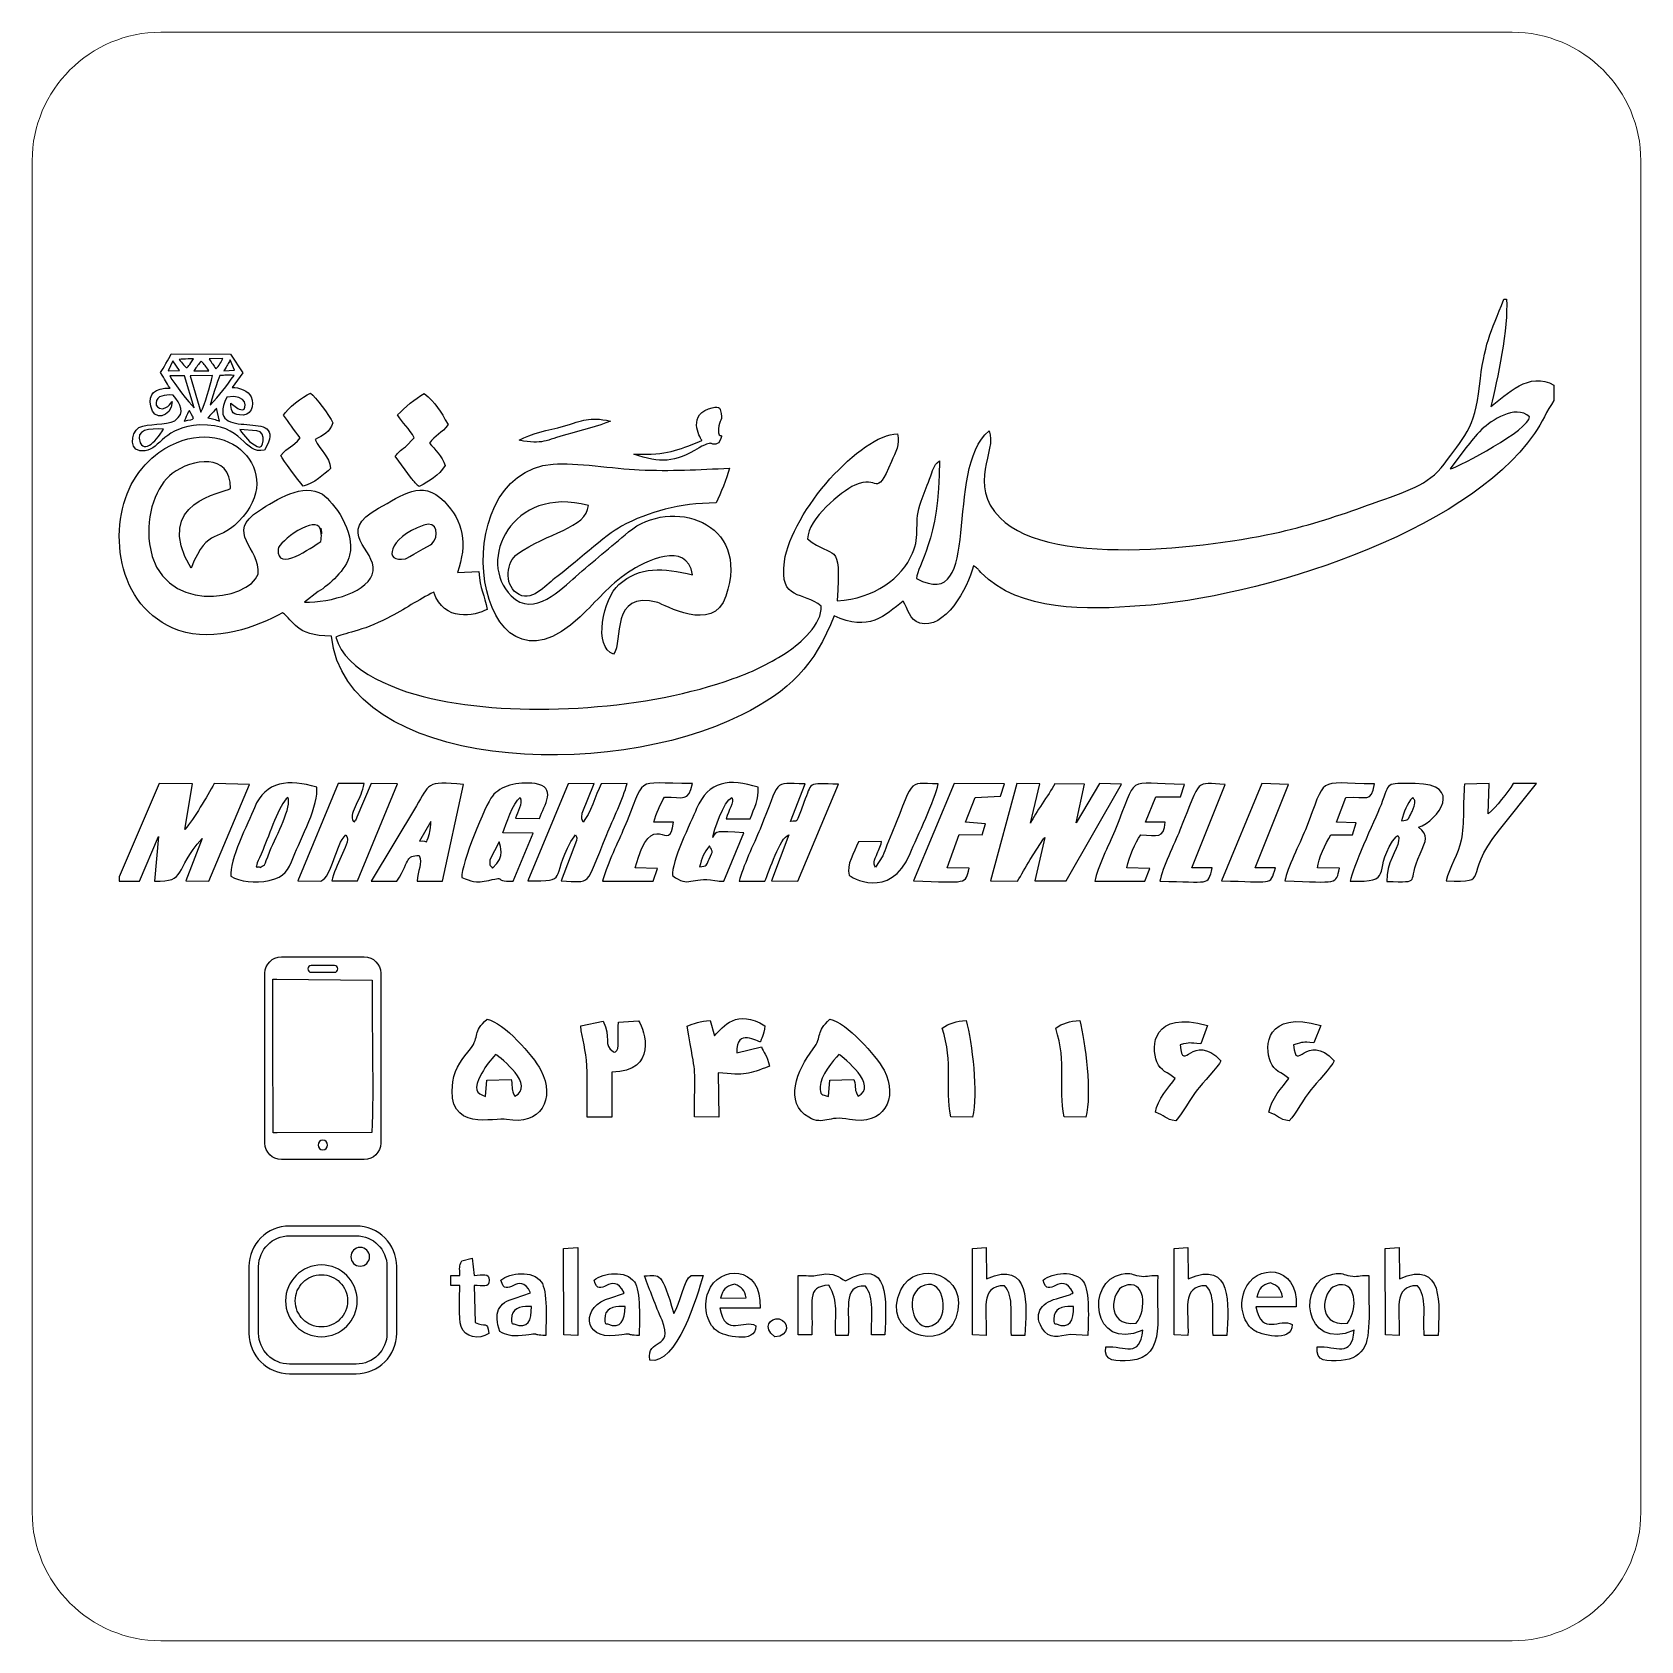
# Model space of a CAD drawing. Header units: millimetres. Extents: x -25 to 25, y -25 to 25.
import ezdxf

# ---------------------------------------------------------------- set-up
doc = ezdxf.new("R2010")
doc.units = ezdxf.units.MM
doc.header["$MEASUREMENT"] = 0
doc.layers.add('Layer 1', color=7, linetype='Continuous')

msp = doc.modelspace()

# ---------------------------------------------------------------- linework, layer by layer
at = {"layer": 'Layer 1', "color": 250, "lineweight": 18}
msp.add_open_spline([(-21, 25), (-21, 25), (21, 25), (21, 25), (23.2, 25), (25, 23.2), (25, 21.0001), (25, 21.0001), (25, -21.0001), (25, -21.0001), (25, -23.2), (23.2, -25), (21, -25), (21, -25), (-21, -25), (-21, -25), (-23.2, -25), (-25, -23.2), (-25, -21.0001), (-25, -21.0001), (-25, 21.0001), (-25, 21.0001), (-25, 23.2), (-23.2, 25), (-21, 25)], degree=3, knots=[0, 0, 0, 0, 0.125, 0.125, 0.125, 0.25, 0.25, 0.25, 0.375, 0.375, 0.375, 0.5, 0.5, 0.5, 0.625, 0.625, 0.625, 0.75, 0.75, 0.75, 0.875, 0.875, 0.875, 1, 1, 1, 1], dxfattribs=at)
at = {"layer": 'Layer 1', "color": 240}
for points, knots in [([(-20.4417, 6.4056), (-19.3166, 6.0261), (-18.0145, 6.5099), (-17.2181, 6.9558), (-16.8515, 6.6997), (-16.8388, 6.2443), (-15.7011, 6.2253), (-15.246, 2.0321), (-7.0541, 1.7096), (-2.9455, 3.7777), (-1.4665, 4.5177), (-0.67, 5.3146), (-0.0759, 6.8609), (0.9987, 6.3487), (1.5044, 6.8609), (2.0732, 7.3163), (2.2249, 7.0697), (2.2629, 6.7376), (2.5915, 6.6333), (3.3501, 6.4056), (4.0833, 7.7053), (4.2603, 8.4168), (4.4499, 8.284), (4.3361, 8.3599), (4.4878, 8.2081), (5.7014, 6.9653), (7.7999, 7.0507), (9.4307, 7.1645), (13.0842, 7.4207), (19.5315, 9.3845), (21.6932, 12.5246), (21.9334, 12.8661), (22.0725, 13.2361), (22.3, 13.5492), (22.3, 13.5492), (22.3, 14.0235), (22.3, 14.0235), (21.5415, 14.4884), (20.8209, 13.7294), (20.3406, 13.3689), (20.5302, 14.1563), (20.8968, 15.845), (20.8209, 16.6988), (20.8209, 16.6988), (20.7451, 16.6988), (20.7451, 16.6988), (20.3279, 15.6458), (20.1256, 15.3137), (19.9866, 13.9951), (19.8602, 12.7049), (19.4556, 12.3444), (18.8868, 11.5759), (18.3811, 10.9024), (17.7237, 10.7411), (16.6618, 10.3521), (15.8148, 10.039), (14.892, 9.7355), (13.9691, 9.5078), (12.0855, 9.0524), (6.6875, 8.265), (5.082, 9.9062), (4.0453, 10.9498), (5.0061, 11.9839), (4.7406, 12.61), (3.3121, 11.4052), (4.5889, 6.8894), (2.4904, 8.0183), (2.5031, 8.4453), (3.211, 9.1663), (3.1983, 11.6803), (2.9961, 11.5), (3.0087, 11.4146), (2.8949, 11.1016), (2.7938, 10.8549), (2.718, 10.6557), (2.6295, 10.4185), (2.3893, 9.7829), (2.6168, 9.356), (2.364, 8.8058), (2.0227, 8.0278), (1.1757, 7.3922), (0.0253, 7.3258), (0.1517, 9.2991), (-0.0885, 8.5686), (-0.8976, 9.2516), (-0.8849, 9.8873), (0.139, 10.7126), (0.5689, 10.9213), (1.3274, 11.2818), (1.1883, 10.428), (1.7066, 11.6518), (1.833, 11.9554), (1.9847, 12.1831), (1.8963, 12.5151), (0.7585, 12.4961), (-1.3906, 10.1149), (-1.6182, 8.5496), (-1.7951, 7.2784), (-1.0114, 7.6484), (-0.4804, 7.155), (-0.4172, 6.6238), (-1.1631, 5.9787), (-1.4917, 5.7605), (-2.0606, 5.3905), (-2.5031, 5.1628), (-3.211, 4.9067), (-5.8279, 3.958), (-9.5951, 3.6923), (-12.351, 4.2331), (-13.6531, 4.4987), (-15.2712, 5.1249), (-15.562, 6.1969), (-15.3471, 6.3107), (-14.7403, 6.3771), (-13.9565, 6.7851), (-13.4255, 7.0602), (-12.9957, 7.3638), (-12.5153, 7.5914), (-12.2119, 6.6522), (-11.2385, 6.8515), (-10.8593, 7.0602), (-10.9351, 7.5061), (-11.0868, 7.6768), (-11.1121, 8.2365), (-11.1121, 8.2365), (-11.7821, 8.2081), (-11.7821, 8.2081), (-11.4661, 9.0904), (-11.5925, 9.8114), (-12.1993, 10.4185), (-12.8946, 11.13), (-13.5014, 10.5988), (-14.2346, 10.2003), (-15.6126, 9.4604), (-14.3105, 8.9101), (-14.399, 8.2555), (-14.4875, 7.6104), (-15.7263, 7.2689), (-16.5354, 7.2784), (-16.5354, 7.2784), (-16.1056, 7.6104), (-16.1056, 7.6104), (-15.7643, 7.8286), (-15.246, 8.284), (-15.1322, 8.7488), (-14.9552, 9.4793), (-15.6252, 10.3995), (-15.9792, 10.6367), (-16.5607, 11.0162), (-17.433, 10.4565), (-17.9386, 10.1339), (-19.0385, 9.4224), (-17.9007, 8.986), (-17.9766, 8.1512), (-18.2421, 7.3448), (-21.0485, 6.8325), (-21.3519, 9.0998), (-21.4783, 10.0106), (-21.137, 10.9118), (-20.644, 11.2818), (-20.0372, 11.7372), (-18.8362, 11.9554), (-18.8362, 10.817), (-19.0385, 10.6842), (-21.2761, 10.409), (-20.0625, 8.3409), (-19.5062, 9.726), (-19.2281, 9.0145), (-18.4443, 9.9442), (-17.1296, 11.4905), (-19.1143, 13.3025), (-21.0612, 11.9364), (-21.3519, 11.7372), (-21.6553, 11.3862), (-21.8449, 11.0731), (-22.6667, 9.688), (-22.4391, 7.1076), (-20.4417, 6.4056)], [0, 0, 0, 0, 0.0169492, 0.0169492, 0.0169492, 0.0338983, 0.0338983, 0.0338983, 0.0508475, 0.0508475, 0.0508475, 0.0677966, 0.0677966, 0.0677966, 0.0847458, 0.0847458, 0.0847458, 0.1016949, 0.1016949, 0.1016949, 0.1186441, 0.1186441, 0.1186441, 0.1355932, 0.1355932, 0.1355932, 0.1525424, 0.1525424, 0.1525424, 0.1694915, 0.1694915, 0.1694915, 0.1864407, 0.1864407, 0.1864407, 0.2033898, 0.2033898, 0.2033898, 0.220339, 0.220339, 0.220339, 0.2372881, 0.2372881, 0.2372881, 0.2542373, 0.2542373, 0.2542373, 0.2711864, 0.2711864, 0.2711864, 0.2881356, 0.2881356, 0.2881356, 0.3050847, 0.3050847, 0.3050847, 0.3220339, 0.3220339, 0.3220339, 0.3389831, 0.3389831, 0.3389831, 0.3559322, 0.3559322, 0.3559322, 0.3728814, 0.3728814, 0.3728814, 0.3898305, 0.3898305, 0.3898305, 0.4067797, 0.4067797, 0.4067797, 0.4237288, 0.4237288, 0.4237288, 0.440678, 0.440678, 0.440678, 0.4576271, 0.4576271, 0.4576271, 0.4745763, 0.4745763, 0.4745763, 0.4915254, 0.4915254, 0.4915254, 0.5084746, 0.5084746, 0.5084746, 0.5254237, 0.5254237, 0.5254237, 0.5423729, 0.5423729, 0.5423729, 0.559322, 0.559322, 0.559322, 0.5762712, 0.5762712, 0.5762712, 0.5932203, 0.5932203, 0.5932203, 0.6101695, 0.6101695, 0.6101695, 0.6271186, 0.6271186, 0.6271186, 0.6440678, 0.6440678, 0.6440678, 0.6610169, 0.6610169, 0.6610169, 0.6779661, 0.6779661, 0.6779661, 0.6949153, 0.6949153, 0.6949153, 0.7118644, 0.7118644, 0.7118644, 0.7288136, 0.7288136, 0.7288136, 0.7457627, 0.7457627, 0.7457627, 0.7627119, 0.7627119, 0.7627119, 0.779661, 0.779661, 0.779661, 0.7966102, 0.7966102, 0.7966102, 0.8135593, 0.8135593, 0.8135593, 0.8305085, 0.8305085, 0.8305085, 0.8474576, 0.8474576, 0.8474576, 0.8644068, 0.8644068, 0.8644068, 0.8813559, 0.8813559, 0.8813559, 0.8983051, 0.8983051, 0.8983051, 0.9152542, 0.9152542, 0.9152542, 0.9322034, 0.9322034, 0.9322034, 0.9491525, 0.9491525, 0.9491525, 0.9661017, 0.9661017, 0.9661017, 0.9830508, 0.9830508, 0.9830508, 1, 1, 1, 1]), ([(-21.0106, 14.422), (-20.8589, 14.1943), (-20.8589, 14.1184), (-20.7072, 13.9382), (-21.2002, 13.9476), (-21.3898, 13.7579), (-21.314, 13.3784), (-21.2381, 12.8946), (-20.6819, 13.0084), (-20.644, 13.5207), (-20.6693, 13.5112), (-20.6946, 13.5018), (-20.6946, 13.4733), (-20.7198, 13.3879), (-20.8336, 13.3215), (-20.9474, 13.293), (-21.2508, 13.293), (-21.1749, 13.6535), (-20.9727, 13.6915), (-20.8842, 13.72), (-20.7704, 13.7294), (-20.6187, 13.72), (-20.3911, 13.4259), (-20.2142, 13.1792), (-20.5681, 12.9231), (-20.8463, 12.7618), (-21.4025, 12.8566), (-21.6806, 12.7143), (-21.9461, 12.5531), (-22.0093, 11.8985), (-21.491, 11.9839), (-21.0232, 12.0598), (-20.8842, 12.7428), (-19.797, 12.7902), (-18.3938, 12.8472), (-18.4443, 11.8416), (-17.7743, 12.0123), (-16.9273, 13.4638), (-19.6959, 12.1262), (-18.95, 13.6535), (-18.28, 13.7769), (-18.3305, 13.2646), (-18.457, 13.2646), (-18.6213, 13.2646), (-18.6845, 13.3784), (-18.8236, 13.4638), (-18.8236, 13.2836), (-18.7983, 13.1033), (-18.5581, 13.1033), (-18.1915, 13.0274), (-18.0777, 13.4164), (-18.1915, 13.663), (-18.28, 13.8433), (-18.5707, 13.9666), (-18.7856, 13.9571), (-18.7856, 13.9571), (-18.457, 14.4125), (-18.457, 14.4125), (-18.457, 14.4125), (-18.8362, 14.9912), (-18.8362, 14.9912), (-18.8362, 14.9912), (-20.6819, 15.0007), (-20.6819, 15.0007), (-20.7578, 14.8299), (-20.9221, 14.5643), (-21.0106, 14.422)], [0, 0, 0, 0, 0.0454545, 0.0454545, 0.0454545, 0.0909091, 0.0909091, 0.0909091, 0.1363636, 0.1363636, 0.1363636, 0.1818182, 0.1818182, 0.1818182, 0.2272727, 0.2272727, 0.2272727, 0.2727273, 0.2727273, 0.2727273, 0.3181818, 0.3181818, 0.3181818, 0.3636364, 0.3636364, 0.3636364, 0.4090909, 0.4090909, 0.4090909, 0.4545455, 0.4545455, 0.4545455, 0.5, 0.5, 0.5, 0.5454545, 0.5454545, 0.5454545, 0.5909091, 0.5909091, 0.5909091, 0.6363636, 0.6363636, 0.6363636, 0.6818182, 0.6818182, 0.6818182, 0.7272727, 0.7272727, 0.7272727, 0.7727273, 0.7727273, 0.7727273, 0.8181818, 0.8181818, 0.8181818, 0.8636364, 0.8636364, 0.8636364, 0.9090909, 0.9090909, 0.9090909, 0.9545455, 0.9545455, 0.9545455, 1, 1, 1, 1]), ([(-20.6313, 14.7825), (-20.6313, 14.7825), (-20.4164, 14.4884), (-20.4164, 14.4884), (-20.4164, 14.4884), (-20.7704, 14.4789), (-20.7704, 14.4789), (-20.7704, 14.4789), (-20.6313, 14.7825), (-20.6313, 14.7825)], [0, 0, 0, 0, 0.3333333, 0.3333333, 0.3333333, 0.6666667, 0.6666667, 0.6666667, 1, 1, 1, 1]), ([(-20.4291, 14.8299), (-20.4291, 14.8299), (-20.0498, 14.8489), (-19.9866, 14.8489), (-20.113, 14.6497), (-20.1636, 14.5738), (-20.2015, 14.5738), (-20.2268, 14.5738), (-20.3406, 14.7256), (-20.4291, 14.8299)], [0, 0, 0, 0, 0.3333333, 0.3333333, 0.3333333, 0.6666667, 0.6666667, 0.6666667, 1, 1, 1, 1]), ([(-19.7464, 14.773), (-19.6326, 14.6686), (-19.62, 14.6212), (-19.5062, 14.4789), (-19.5062, 14.4789), (-19.974, 14.4694), (-19.974, 14.4694), (-19.8855, 14.6117), (-19.8349, 14.6781), (-19.7464, 14.773)], [0, 0, 0, 0, 0.3333333, 0.3333333, 0.3333333, 0.6666667, 0.6666667, 0.6666667, 1, 1, 1, 1]), ([(-19.2913, 14.5358), (-19.3672, 14.6592), (-19.4051, 14.6971), (-19.4936, 14.8489), (-19.4936, 14.8489), (-19.0764, 14.8584), (-19.0764, 14.8584), (-19.127, 14.735), (-19.1902, 14.6402), (-19.2913, 14.5358)], [0, 0, 0, 0, 0.3333333, 0.3333333, 0.3333333, 0.6666667, 0.6666667, 0.6666667, 1, 1, 1, 1]), ([(-18.8489, 14.8109), (-18.8489, 14.8109), (-18.7098, 14.4979), (-18.7098, 14.4979), (-18.7098, 14.4979), (-19.0385, 14.4789), (-19.0385, 14.4789), (-18.9247, 14.6497), (-18.9121, 14.6876), (-18.8489, 14.8109)], [0, 0, 0, 0, 0.3333333, 0.3333333, 0.3333333, 0.6666667, 0.6666667, 0.6666667, 1, 1, 1, 1]), ([(-19.9613, 13.3215), (-20.1383, 13.4923), (-20.5808, 14.0615), (-20.7198, 14.3176), (-20.7198, 14.3176), (-20.2647, 14.3176), (-20.2647, 14.3176), (-20.2647, 14.3176), (-19.9613, 13.3215), (-19.9613, 13.3215)], [0, 0, 0, 0, 0.3333333, 0.3333333, 0.3333333, 0.6666667, 0.6666667, 0.6666667, 1, 1, 1, 1]), ([(-19.3925, 14.3271), (-19.4936, 13.9761), (-19.6074, 13.4448), (-19.7591, 13.1887), (-19.7591, 13.1887), (-20.0877, 14.3176), (-20.0877, 14.3176), (-20.0877, 14.3176), (-19.3925, 14.3271), (-19.3925, 14.3271)], [0, 0, 0, 0, 0.3333333, 0.3333333, 0.3333333, 0.6666667, 0.6666667, 0.6666667, 1, 1, 1, 1]), ([(-19.4683, 13.4069), (-19.4304, 13.5587), (-19.2407, 14.1753), (-19.1649, 14.3271), (-18.9879, 14.3271), (-18.9753, 14.3556), (-18.7224, 14.3271), (-18.9626, 14.014), (-19.1649, 13.7105), (-19.4683, 13.4069)], [0, 0, 0, 0, 0.3333333, 0.3333333, 0.3333333, 0.6666667, 0.6666667, 0.6666667, 1, 1, 1, 1]), ([(-17.1928, 13.0938), (-17.0284, 12.8756), (-16.8515, 12.629), (-16.6745, 12.3918), (-16.902, 12.0882), (-17.0411, 12.1262), (-17.2686, 11.8416), (-17.2054, 11.6993), (-16.7377, 11.0731), (-16.5733, 10.8929), (-16.2699, 10.9498), (-15.9033, 11.2818), (-15.7263, 11.4336), (-15.7643, 11.8416), (-16.0297, 11.9554), (-16.2067, 12.3444), (-15.9539, 12.4582), (-15.7516, 12.572), (-15.6505, 12.8566), (-15.7643, 13.1033), (-16.1941, 13.663), (-16.3458, 13.7769), (-16.5986, 13.682), (-17.0664, 13.293), (-17.1928, 13.0938)], [0, 0, 0, 0, 0.125, 0.125, 0.125, 0.25, 0.25, 0.25, 0.375, 0.375, 0.375, 0.5, 0.5, 0.5, 0.625, 0.625, 0.625, 0.75, 0.75, 0.75, 0.875, 0.875, 0.875, 1, 1, 1, 1]), ([(-13.6405, 13.1033), (-13.5014, 12.8566), (-13.2738, 12.6764), (-13.1221, 12.3918), (-13.1221, 12.3918), (-13.4003, 12.1167), (-13.4003, 12.1167), (-13.5772, 11.9744), (-13.6152, 11.9554), (-13.7163, 11.8226), (-13.7163, 11.8226), (-13.2106, 11.13), (-13.2106, 11.13), (-13.198, 11.1111), (-13.1095, 11.0067), (-13.0969, 10.9972), (-13.0084, 10.9024), (-13.0716, 10.9498), (-12.9704, 10.8834), (-12.6418, 11.0447), (-12.3763, 11.2154), (-12.1614, 11.5285), (-12.2751, 11.8226), (-12.4774, 12.0408), (-12.6544, 12.221), (-12.4774, 12.4867), (-12.2625, 12.5151), (-12.0729, 12.8092), (-12.3131, 13.2171), (-12.4521, 13.4828), (-12.8187, 13.7674), (-13.0969, 13.6061), (-13.4129, 13.3405), (-13.6405, 13.1033)], [0, 0, 0, 0, 0.0909091, 0.0909091, 0.0909091, 0.1818182, 0.1818182, 0.1818182, 0.2727273, 0.2727273, 0.2727273, 0.3636364, 0.3636364, 0.3636364, 0.4545455, 0.4545455, 0.4545455, 0.5454545, 0.5454545, 0.5454545, 0.6363636, 0.6363636, 0.6363636, 0.7272727, 0.7272727, 0.7272727, 0.8181818, 0.8181818, 0.8181818, 0.9090909, 0.9090909, 0.9090909, 1, 1, 1, 1]), ([(-20.113, 13.2456), (-19.936, 12.9136), (-19.9108, 12.999), (-20.2774, 12.9136), (-20.2142, 13.0274), (-20.2142, 13.0654), (-20.113, 13.2456)], [0, 0, 0, 0, 0.5, 0.5, 0.5, 1, 1, 1, 1]), ([(-19.5442, 13.0179), (-19.4683, 13.0938), (-19.3419, 13.2171), (-19.266, 13.312), (-19.266, 13.312), (-19.1775, 12.9136), (-19.1775, 12.9136), (-19.3292, 12.961), (-19.3672, 12.98), (-19.5442, 13.0179)], [0, 0, 0, 0, 0.3333333, 0.3333333, 0.3333333, 0.6666667, 0.6666667, 0.6666667, 1, 1, 1, 1]), ([(-9.8606, 12.3159), (-9.1274, 12.1736), (-9.0389, 12.3159), (-8.3815, 12.4961), (-7.9896, 12.61), (-7.3575, 12.7618), (-7.0288, 12.9136), (-7.7115, 13.0559), (-7.8632, 12.9325), (-8.4826, 12.7523), (-8.9504, 12.629), (-9.5192, 12.5246), (-9.8606, 12.3159)], [0, 0, 0, 0, 0.25, 0.25, 0.25, 0.5, 0.5, 0.5, 0.75, 0.75, 0.75, 1, 1, 1, 1]), ([(-4.1844, 12.3064), (-5.0188, 11.9839), (-5.1958, 11.87), (-6.2956, 11.8795), (-5.4739, 11.6044), (-5.0441, 11.6139), (-4.2729, 12.0787), (-3.742, 12.3823), (-3.9695, 12.0787), (-3.6535, 12.24), (-3.4512, 12.6859), (-3.6914, 12.24), (-3.6661, 12.6669), (-3.6535, 12.98), (-3.5018, 12.8851), (-3.6156, 13.2741), (-3.6156, 13.2741), (-3.6408, 13.4164), (-3.9822, 13.293), (-4.6648, 13.0369), (-4.1844, 12.3159), (-4.1844, 12.3064)], [0, 0, 0, 0, 0.1428571, 0.1428571, 0.1428571, 0.2857143, 0.2857143, 0.2857143, 0.4285714, 0.4285714, 0.4285714, 0.5714286, 0.5714286, 0.5714286, 0.7142857, 0.7142857, 0.7142857, 0.8571429, 0.8571429, 0.8571429, 1, 1, 1, 1]), ([(19.5568, 12.0787), (19.7338, 12.2874), (19.8475, 12.4487), (20.0624, 12.6574), (20.3532, 12.9231), (21.0864, 13.4448), (21.5415, 13.0464), (21.5289, 12.6384), (19.3924, 11.519), (19.0764, 11.4241), (19.0764, 11.4241), (19.5568, 12.0787), (19.5568, 12.0787)], [0, 0, 0, 0, 0.25, 0.25, 0.25, 0.5, 0.5, 0.5, 0.75, 0.75, 0.75, 1, 1, 1, 1]), ([(-21.6427, 12.24), (-21.807, 12.6479), (-21.3519, 12.6954), (-20.9221, 12.6574), (-20.998, 12.5151), (-21.4657, 11.8416), (-21.6427, 12.24)], [0, 0, 0, 0, 0.5, 0.5, 0.5, 1, 1, 1, 1]), ([(-18.5455, 12.6479), (-18.5455, 12.6479), (-18.0145, 12.61), (-18.0145, 12.61), (-17.7111, 12.5815), (-17.7996, 11.9744), (-18.0019, 12.1262), (-18.2547, 12.2305), (-18.3938, 12.4392), (-18.5455, 12.6479)], [0, 0, 0, 0, 0.3333333, 0.3333333, 0.3333333, 0.6666667, 0.6666667, 0.6666667, 1, 1, 1, 1]), ([(-4.4752, 8.1322), (-5.398, 8.3599), (-6.106, 8.4073), (-6.7633, 7.8286), (-7.2564, 7.4017), (-7.5724, 5.8648), (-6.9277, 5.6656), (-6.6116, 6.0641), (-7.0667, 7.6673), (-5.5497, 7.2689), (-5.3854, 7.2215), (-3.8305, 6.2917), (-3.4386, 7.4681), (-2.6421, 9.8209), (-5.1578, 10.5513), (-6.4599, 9.4698), (-7.0415, 8.986), (-7.5471, 8.5591), (-8.116, 8.0753), (-8.5332, 7.7148), (-9.4055, 6.7756), (-10.1134, 7.4776), (-11.2006, 8.5496), (-10.1008, 10.9403), (-7.7115, 10.2857), (-7.762, 9.5837), (-9.0136, 9.4319), (-9.9111, 8.7868), (-10.2651, 8.5401), (-10.3283, 7.8571), (-9.9491, 7.5725), (-9.494, 7.2309), (-9.0389, 7.8191), (-8.7607, 8.0183), (-8.2045, 8.4358), (-7.1426, 9.3939), (-6.6875, 9.6406), (-5.8152, 10.1055), (-4.905, 10.3521), (-3.742, 10.3711), (-3.6029, 10.6652), (-3.4133, 11.1016), (-3.3248, 11.4526), (-4.2856, 11.3957), (-5.1578, 11.3577), (-6.1313, 11.3957), (-6.915, 11.4336), (-8.116, 11.6328), (-8.8113, 11.5759), (-12.3257, 11.2723), (-11.2259, 3.7113), (-7.9643, 6.8325), (-7.4207, 7.3448), (-7.1173, 7.7717), (-6.4599, 8.2176), (-5.9796, 8.5496), (-4.6395, 9.2137), (-4.4752, 8.1322)], [0, 0, 0, 0, 0.0526316, 0.0526316, 0.0526316, 0.1052632, 0.1052632, 0.1052632, 0.1578947, 0.1578947, 0.1578947, 0.2105263, 0.2105263, 0.2105263, 0.2631579, 0.2631579, 0.2631579, 0.3157895, 0.3157895, 0.3157895, 0.3684211, 0.3684211, 0.3684211, 0.4210526, 0.4210526, 0.4210526, 0.4736842, 0.4736842, 0.4736842, 0.5263158, 0.5263158, 0.5263158, 0.5789474, 0.5789474, 0.5789474, 0.6315789, 0.6315789, 0.6315789, 0.6842105, 0.6842105, 0.6842105, 0.7368421, 0.7368421, 0.7368421, 0.7894737, 0.7894737, 0.7894737, 0.8421053, 0.8421053, 0.8421053, 0.8947368, 0.8947368, 0.8947368, 0.9473684, 0.9473684, 0.9473684, 1, 1, 1, 1]), ([(-16.0297, 9.1663), (-16.3079, 8.9955), (-17.4077, 8.1891), (-17.3571, 8.9291), (-17.3445, 9.1568), (-16.1562, 10.039), (-16.0424, 9.5457), (-15.9413, 9.0998), (-16.0803, 9.9252), (-16.0171, 9.4129), (-16.0045, 9.2991), (-16.0171, 9.2706), (-16.0297, 9.1663)], [0, 0, 0, 0, 0.25, 0.25, 0.25, 0.5, 0.5, 0.5, 0.75, 0.75, 0.75, 1, 1, 1, 1]), ([(-12.8314, 9.6785), (-12.4016, 9.8398), (-12.3384, 9.318), (-12.5785, 9.0998), (-12.6165, 9.0619), (-13.3623, 8.6445), (-13.4003, 8.635), (-14.0829, 8.4737), (-13.9565, 9.2706), (-12.8314, 9.6785)], [0, 0, 0, 0, 0.3333333, 0.3333333, 0.3333333, 0.6666667, 0.6666667, 0.6666667, 1, 1, 1, 1]), ([(-18.2421, 1.6147), (-18.2421, 1.6147), (-19.5062, -1.3926), (-19.5062, -1.3926), (-19.5062, -1.3926), (-20.2268, -1.3831), (-20.2268, -1.3831), (-20.2268, -1.3831), (-19.7211, -0.0645), (-19.7211, -0.0645), (-20.6061, -1.0511), (-20.1762, -1.4116), (-21.2002, -1.3926), (-21.2002, -1.3926), (-21.0738, 0.0019), (-21.0738, 0.0019), (-21.0738, 0.0019), (-21.668, -1.3926), (-21.668, -1.3926), (-21.668, -1.3926), (-22.3001, -1.3926), (-22.3001, -1.3926), (-22.3001, -1.3926), (-22.3001, -1.2503), (-22.3001, -1.2503), (-22.3001, -1.2503), (-21.0485, 1.6432), (-21.0485, 1.6432), (-21.0485, 1.6432), (-20.0119, 1.6337), (-20.0119, 1.6337), (-20.0119, 1.6337), (-20.2521, 0.2201), (-20.2521, 0.2201), (-19.9613, 0.5712), (-19.5694, 1.2352), (-19.3419, 1.6432), (-19.3419, 1.6432), (-18.2421, 1.6147), (-18.2421, 1.6147)], [0, 0, 0, 0, 0.0769231, 0.0769231, 0.0769231, 0.1538462, 0.1538462, 0.1538462, 0.2307692, 0.2307692, 0.2307692, 0.3076923, 0.3076923, 0.3076923, 0.3846154, 0.3846154, 0.3846154, 0.4615385, 0.4615385, 0.4615385, 0.5384615, 0.5384615, 0.5384615, 0.6153846, 0.6153846, 0.6153846, 0.6923077, 0.6923077, 0.6923077, 0.7692308, 0.7692308, 0.7692308, 0.8461538, 0.8461538, 0.8461538, 0.9230769, 0.9230769, 0.9230769, 1, 1, 1, 1]), ([(-18.0904, 0.8937), (-17.7617, 1.7286), (-17.0032, 1.795), (-16.1562, 1.5293), (-16.0677, 1.0265), (-16.6618, -0.0929), (-16.8767, -0.6337), (-17.0664, -1.0796), (-17.1169, -1.2408), (-17.6352, -1.3642), (-18.0777, -1.4685), (-18.5455, -1.4021), (-18.8236, -1.2313), (-18.8868, -0.757), (-18.2926, 0.4099), (-18.0904, 0.8937)], [0, 0, 0, 0, 0.2, 0.2, 0.2, 0.4, 0.4, 0.4, 0.6, 0.6, 0.6, 0.8, 0.8, 0.8, 1, 1, 1, 1]), ([(-15.4862, 1.6432), (-15.4862, 1.6432), (-14.6771, 1.6432), (-14.6771, 1.6432), (-14.7403, 1.3775), (-14.8035, 1.2542), (-14.9173, 1.0076), (-15.0058, 0.8083), (-15.1069, 0.6281), (-15.0058, 0.4478), (-14.9552, 0.5048), (-14.9552, 0.5048), (-14.9046, 0.5996), (-14.9046, 0.5996), (-14.4622, 1.6432), (-14.4622, 1.6432), (-14.4622, 1.6432), (-13.6405, 1.6337), (-13.6405, 1.6337), (-13.6405, 1.6337), (-14.892, -1.3831), (-14.892, -1.3831), (-14.892, -1.3831), (-15.6884, -1.3831), (-15.6884, -1.3831), (-15.6379, -1.146), (-15.4988, -0.8519), (-15.3977, -0.6242), (-15.2965, -0.368), (-15.1195, -0.1214), (-15.246, 0.0494), (-15.5873, -0.2542), (-15.6505, -1.2124), (-16.0297, -1.3926), (-16.0297, -1.3926), (-16.7377, -1.3736), (-16.7377, -1.3736), (-16.7377, -1.3736), (-15.4862, 1.6432), (-15.4862, 1.6432)], [0, 0, 0, 0, 0.0769231, 0.0769231, 0.0769231, 0.1538462, 0.1538462, 0.1538462, 0.2307692, 0.2307692, 0.2307692, 0.3076923, 0.3076923, 0.3076923, 0.3846154, 0.3846154, 0.3846154, 0.4615385, 0.4615385, 0.4615385, 0.5384615, 0.5384615, 0.5384615, 0.6153846, 0.6153846, 0.6153846, 0.6923077, 0.6923077, 0.6923077, 0.7692308, 0.7692308, 0.7692308, 0.8461538, 0.8461538, 0.8461538, 0.9230769, 0.9230769, 0.9230769, 1, 1, 1, 1]), ([(-13.0589, 0.9506), (-12.6544, 1.6052), (-12.7808, 1.7475), (-11.5925, 1.6147), (-11.5925, 1.6147), (-12.2499, -1.3926), (-12.2499, -1.3926), (-12.2499, -1.3926), (-13.0337, -1.3926), (-13.0337, -1.3926), (-13.021, -1.0511), (-12.8567, -0.8424), (-12.9704, -0.5862), (-13.4129, -0.6242), (-13.2106, -0.6526), (-13.6657, -1.3926), (-13.6657, -1.3926), (-14.4622, -1.3926), (-14.4622, -1.3926), (-14.4622, -1.3926), (-13.0589, 0.9506), (-13.0589, 0.9506)], [0, 0, 0, 0, 0.1428571, 0.1428571, 0.1428571, 0.2857143, 0.2857143, 0.2857143, 0.4285714, 0.4285714, 0.4285714, 0.5714286, 0.5714286, 0.5714286, 0.7142857, 0.7142857, 0.7142857, 0.8571429, 0.8571429, 0.8571429, 1, 1, 1, 1]), ([(-9.4308, 0.1063), (-9.4308, 0.1063), (-10.0502, -1.3926), (-10.0502, -1.3926), (-10.7581, -1.3926), (-10.1766, -1.2219), (-10.8087, -1.3642), (-11.2385, -1.459), (-11.3523, -1.3926), (-11.6431, -1.2693), (-11.681, -0.8803), (-10.9098, 0.9981), (-10.6949, 1.2542), (-10.4547, 1.5673), (-9.9238, 1.7191), (-9.3675, 1.6432), (-8.6722, 1.5388), (-9.0894, 0.9791), (-9.2285, 0.5617), (-9.2285, 0.5617), (-9.9743, 0.5712), (-9.9743, 0.5712), (-9.9111, 0.7799), (-9.7468, 0.9981), (-9.8353, 1.2163), (-10.0628, 1.0455), (-10.2778, 0.3719), (-10.3662, 0.1158), (-10.3662, 0.1158), (-9.4308, 0.1063), (-9.4308, 0.1063)], [0, 0, 0, 0, 0.1, 0.1, 0.1, 0.2, 0.2, 0.2, 0.3, 0.3, 0.3, 0.4, 0.4, 0.4, 0.5, 0.5, 0.5, 0.6, 0.6, 0.6, 0.7, 0.7, 0.7, 0.8, 0.8, 0.8, 0.9, 0.9, 0.9, 1, 1, 1, 1]), ([(-7.1426, 0.0589), (-7.8253, -1.6298), (-7.5977, -1.4021), (-8.5585, -1.3831), (-8.5585, -1.3831), (-8.0781, -0.1214), (-8.0781, -0.1214), (-8.0654, 0.0304), (-8.0781, -0.0265), (-8.116, 0.0494), (-8.1287, 0.0304), (-8.1413, 0.0114), (-8.1539, -0.0075), (-8.1539, -0.0075), (-8.2551, -0.1593), (-8.2551, -0.1593), (-8.9124, -1.3262), (-8.2804, -1.4021), (-9.5951, -1.3736), (-9.5951, -1.3736), (-8.3436, 1.6337), (-8.3436, 1.6337), (-8.3436, 1.6337), (-7.5345, 1.6432), (-7.5345, 1.6432), (-7.5345, 1.6432), (-7.9011, 0.7229), (-7.9011, 0.7229), (-7.9011, 0.704), (-7.9517, 0.5901), (-7.8758, 0.4478), (-7.6609, 0.6945), (-7.4839, 1.2827), (-7.3196, 1.6337), (-7.3196, 1.6337), (-6.5105, 1.6432), (-6.5105, 1.6432), (-6.6243, 1.1783), (-6.953, 0.5142), (-7.1426, 0.0589)], [0, 0, 0, 0, 0.0769231, 0.0769231, 0.0769231, 0.1538462, 0.1538462, 0.1538462, 0.2307692, 0.2307692, 0.2307692, 0.3076923, 0.3076923, 0.3076923, 0.3846154, 0.3846154, 0.3846154, 0.4615385, 0.4615385, 0.4615385, 0.5384615, 0.5384615, 0.5384615, 0.6153846, 0.6153846, 0.6153846, 0.6923077, 0.6923077, 0.6923077, 0.7692308, 0.7692308, 0.7692308, 0.8461538, 0.8461538, 0.8461538, 0.9230769, 0.9230769, 0.9230769, 1, 1, 1, 1]), ([(-6.6369, 0.1822), (-5.8784, 1.9562), (-6.3967, 1.6432), (-4.4752, 1.6432), (-4.6142, 1.0645), (-4.728, 1.2258), (-5.3475, 1.2258), (-5.4739, 1.0076), (-5.6003, 0.7135), (-5.6762, 0.4478), (-5.6762, 0.4478), (-5.0694, 0.4478), (-5.0694, 0.4478), (-5.1705, -0.6526), (-5.7267, 1.036), (-6.2577, -0.9752), (-6.2577, -0.9752), (-5.5624, -0.9942), (-5.5624, -0.9942), (-5.5624, -0.9942), (-5.7014, -1.3926), (-5.7014, -1.3926), (-5.7014, -1.3926), (-7.269, -1.3926), (-7.269, -1.3926), (-7.1805, -0.9752), (-6.8266, -0.2542), (-6.6369, 0.1822)], [0, 0, 0, 0, 0.1111111, 0.1111111, 0.1111111, 0.2222222, 0.2222222, 0.2222222, 0.3333333, 0.3333333, 0.3333333, 0.4444444, 0.4444444, 0.4444444, 0.5555556, 0.5555556, 0.5555556, 0.6666667, 0.6666667, 0.6666667, 0.7777778, 0.7777778, 0.7777778, 0.8888889, 0.8888889, 0.8888889, 1, 1, 1, 1]), ([(-2.8823, 0.1158), (-2.8823, 0.1158), (-3.5018, -1.3926), (-3.5018, -1.3926), (-3.6661, -1.3926), (-3.6408, -1.3926), (-3.7799, -1.3642), (-4.5258, -1.2313), (-4.5763, -1.6203), (-5.0946, -1.2124), (-5.1452, -0.8139), (-4.5258, 0.4478), (-4.3488, 0.8653), (-3.9822, 1.7286), (-3.3248, 1.8234), (-2.4399, 1.5293), (-2.3893, 1.1593), (-2.5663, 0.8842), (-2.6801, 0.5522), (-2.6801, 0.5522), (-3.4259, 0.5522), (-3.4259, 0.5522), (-3.3627, 0.8083), (-3.1731, 1.0645), (-3.2489, 1.2163), (-3.5144, 1.1024), (-3.8178, 0.1632), (-3.8431, -0.0265), (-3.7546, 0.1917), (-3.7293, 0.1632), (-2.8823, 0.1158)], [0, 0, 0, 0, 0.1, 0.1, 0.1, 0.2, 0.2, 0.2, 0.3, 0.3, 0.3, 0.4, 0.4, 0.4, 0.5, 0.5, 0.5, 0.6, 0.6, 0.6, 0.7, 0.7, 0.7, 0.8, 0.8, 0.8, 0.9, 0.9, 0.9, 1, 1, 1, 1]), ([(0.0632, 1.6242), (0.0632, 1.6242), (-1.201, -1.3926), (-1.201, -1.3926), (-1.201, -1.3926), (-2.0227, -1.3831), (-2.0227, -1.3831), (-2.0227, -1.3831), (-1.4791, 0.0494), (-1.4791, 0.0494), (-1.7699, -0.036), (-2.0859, -1.0701), (-2.225, -1.3926), (-2.225, -1.3926), (-3.0214, -1.3926), (-3.0214, -1.3926), (-2.9203, -0.9562), (-2.5663, -0.2163), (-2.3767, 0.2296), (-1.7193, 1.795), (-2.0353, 1.6621), (-0.9734, 1.6337), (-0.9734, 1.6337), (-1.4285, 0.4668), (-1.4285, 0.4668), (-1.1757, 0.5048), (-1.302, 0.3245), (-1.0114, 1.055), (-0.7585, 1.6905), (-0.9481, 1.6621), (0.0632, 1.6242)], [0, 0, 0, 0, 0.1, 0.1, 0.1, 0.2, 0.2, 0.2, 0.3, 0.3, 0.3, 0.4, 0.4, 0.4, 0.5, 0.5, 0.5, 0.6, 0.6, 0.6, 0.7, 0.7, 0.7, 0.8, 0.8, 0.8, 0.9, 0.9, 0.9, 1, 1, 1, 1]), ([(2.2881, -0.5293), (1.6687, -2.0188), (0.4172, -1.2408), (0.3919, -1.2029), (0.3034, -0.8708), (0.5436, -0.5103), (0.6826, -0.1688), (0.6826, -0.1688), (1.4032, -0.1593), (1.4032, -0.1593), (1.3527, -0.3396), (1.3021, -0.4344), (1.2389, -0.5862), (1.1377, -0.8424), (1.163, -0.8614), (1.2136, -0.9562), (1.2136, -0.9562), (1.4411, -0.6052), (1.4411, -0.6052), (1.4791, -0.4914), (1.517, -0.3965), (1.5676, -0.2732), (2.4778, 1.9088), (2.1238, 1.6432), (3.1604, 1.6337), (3.0719, 1.1593), (2.5157, 0.0019), (2.2881, -0.5293)], [0, 0, 0, 0, 0.1111111, 0.1111111, 0.1111111, 0.2222222, 0.2222222, 0.2222222, 0.3333333, 0.3333333, 0.3333333, 0.4444444, 0.4444444, 0.4444444, 0.5555556, 0.5555556, 0.5555556, 0.6666667, 0.6666667, 0.6666667, 0.7777778, 0.7777778, 0.7777778, 0.8888889, 0.8888889, 0.8888889, 1, 1, 1, 1]), ([(4.1212, -0.9847), (4.0074, -1.4875), (4.0833, -1.4401), (2.3893, -1.3736), (2.3893, -1.3736), (3.6535, 1.6432), (3.6535, 1.6432), (3.6535, 1.6432), (5.221, 1.6337), (5.221, 1.6337), (5.221, 1.6337), (5.0946, 1.2542), (5.0946, 1.2542), (5.0946, 1.2542), (4.3108, 1.2163), (4.3108, 1.2163), (4.3108, 1.2163), (4.0074, 0.4478), (4.0074, 0.4478), (4.0074, 0.4478), (4.6269, 0.3909), (4.6269, 0.3909), (4.6269, 0.3909), (4.5257, 0.0494), (4.5257, 0.0494), (4.5257, 0.0494), (3.8178, 0.0589), (3.8178, 0.0589), (3.8178, 0.0589), (3.4385, -0.9752), (3.4385, -0.9752), (3.4385, -0.9752), (4.1212, -0.9847), (4.1212, -0.9847)], [0, 0, 0, 0, 0.0909091, 0.0909091, 0.0909091, 0.1818182, 0.1818182, 0.1818182, 0.2727273, 0.2727273, 0.2727273, 0.3636364, 0.3636364, 0.3636364, 0.4545455, 0.4545455, 0.4545455, 0.5454545, 0.5454545, 0.5454545, 0.6363636, 0.6363636, 0.6363636, 0.7272727, 0.7272727, 0.7272727, 0.8181818, 0.8181818, 0.8181818, 0.9090909, 0.9090909, 0.9090909, 1, 1, 1, 1]), ([(8.1792, 1.6432), (8.1792, 1.6432), (8.8619, 1.6242), (8.8619, 1.6242), (8.8619, 1.6242), (7.1426, -1.3831), (7.1426, -1.3831), (7.1426, -1.3831), (6.1692, -1.3736), (6.1692, -1.3736), (6.1692, -1.3736), (6.4726, -0.0265), (6.4726, -0.0265), (6.4599, -0.036), (6.4346, -0.0645), (6.4346, -0.0739), (6.4346, -0.0739), (6.0175, -0.7191), (6.0175, -0.7191), (5.8784, -0.9467), (5.7393, -1.2029), (5.6256, -1.3926), (5.6256, -1.3926), (4.7912, -1.3831), (4.7912, -1.3831), (4.7912, -1.3831), (5.6003, 1.6432), (5.6003, 1.6432), (5.6003, 1.6432), (6.3209, 1.6337), (6.3209, 1.6337), (6.3209, 1.6337), (6.0301, 0.4194), (6.0301, 0.4194), (6.1818, 0.7514), (6.5863, 1.2732), (6.7886, 1.6337), (6.7886, 1.6337), (7.7115, 1.6242), (7.7115, 1.6242), (7.7115, 1.6242), (7.446, 0.4289), (7.446, 0.4289), (7.446, 0.4289), (8.1792, 1.6432), (8.1792, 1.6432)], [0, 0, 0, 0, 0.0666667, 0.0666667, 0.0666667, 0.1333333, 0.1333333, 0.1333333, 0.2, 0.2, 0.2, 0.2666667, 0.2666667, 0.2666667, 0.3333333, 0.3333333, 0.3333333, 0.4, 0.4, 0.4, 0.4666667, 0.4666667, 0.4666667, 0.5333333, 0.5333333, 0.5333333, 0.6, 0.6, 0.6, 0.6666667, 0.6666667, 0.6666667, 0.7333333, 0.7333333, 0.7333333, 0.8, 0.8, 0.8, 0.8666667, 0.8666667, 0.8666667, 0.9333333, 0.9333333, 0.9333333, 1, 1, 1, 1]), ([(9.0262, -0.9752), (9.0262, -0.9752), (9.7341, -0.9942), (9.7341, -0.9942), (9.7341, -0.9942), (9.5824, -1.3926), (9.5824, -1.3926), (9.5824, -1.3926), (8.0275, -1.3926), (8.0275, -1.3926), (8.116, -0.9373), (8.4573, -0.2921), (8.6469, 0.1727), (9.3802, 1.9657), (8.9251, 1.6527), (10.8213, 1.6147), (10.8213, 1.6147), (10.6949, 1.2352), (10.6949, 1.2352), (10.6949, 1.2352), (9.9238, 1.2352), (9.9238, 1.2352), (9.9238, 1.2352), (9.6077, 0.4478), (9.6077, 0.4478), (9.6077, 0.4478), (10.2145, 0.4478), (10.2145, 0.4478), (10.1766, -0.0929), (9.9743, 0.0494), (9.456, 0.0494), (9.279, -0.2068), (9.102, -0.6242), (9.0262, -0.9752)], [0, 0, 0, 0, 0.0909091, 0.0909091, 0.0909091, 0.1818182, 0.1818182, 0.1818182, 0.2727273, 0.2727273, 0.2727273, 0.3636364, 0.3636364, 0.3636364, 0.4545455, 0.4545455, 0.4545455, 0.5454545, 0.5454545, 0.5454545, 0.6363636, 0.6363636, 0.6363636, 0.7272727, 0.7272727, 0.7272727, 0.8181818, 0.8181818, 0.8181818, 0.9090909, 0.9090909, 0.9090909, 1, 1, 1, 1]), ([(10.6696, 0.1917), (11.3523, 1.8803), (11.1247, 1.6527), (12.0855, 1.6147), (12.0855, 1.6147), (11.0489, -0.9752), (11.0489, -0.9752), (11.0489, -0.9752), (11.681, -0.9752), (11.681, -0.9752), (11.5293, -1.5634), (11.6178, -1.3926), (10.0502, -1.3926), (10.126, -0.9752), (10.5053, -0.2352), (10.6696, 0.1917)], [0, 0, 0, 0, 0.2, 0.2, 0.2, 0.4, 0.4, 0.4, 0.6, 0.6, 0.6, 0.8, 0.8, 0.8, 1, 1, 1, 1]), ([(13.0083, -0.9752), (13.0083, -0.9752), (13.6404, -0.9752), (13.6404, -0.9752), (13.4761, -1.5634), (13.5393, -1.3926), (11.9717, -1.3831), (11.9717, -1.3831), (13.2233, 1.6432), (13.2233, 1.6432), (13.2233, 1.6432), (14.045, 1.6147), (14.045, 1.6147), (14.045, 1.6147), (13.0083, -0.9752), (13.0083, -0.9752)], [0, 0, 0, 0, 0.2, 0.2, 0.2, 0.4, 0.4, 0.4, 0.6, 0.6, 0.6, 0.8, 0.8, 0.8, 1, 1, 1, 1]), ([(15.6378, -0.9847), (15.5114, -1.497), (15.6125, -1.4306), (13.9312, -1.3831), (14.0197, -0.9657), (14.3863, -0.2447), (14.5759, 0.2107), (15.2586, 1.9183), (14.8414, 1.6621), (16.725, 1.6337), (16.5986, 1.0265), (16.5101, 1.2637), (15.8275, 1.2163), (15.8275, 1.2163), (15.5367, 0.4478), (15.5367, 0.4478), (15.5367, 0.4478), (16.1561, 0.4289), (16.1561, 0.4289), (16.1561, 0.4289), (16.0424, 0.0494), (16.0424, 0.0494), (16.0424, 0.0494), (15.3597, 0.0494), (15.3597, 0.0494), (15.208, -0.2352), (14.9678, -0.6811), (14.9552, -0.9752), (14.9552, -0.9752), (15.6378, -0.9847), (15.6378, -0.9847)], [0, 0, 0, 0, 0.1, 0.1, 0.1, 0.2, 0.2, 0.2, 0.3, 0.3, 0.3, 0.4, 0.4, 0.4, 0.5, 0.5, 0.5, 0.6, 0.6, 0.6, 0.7, 0.7, 0.7, 0.8, 0.8, 0.8, 0.9, 0.9, 0.9, 1, 1, 1, 1]), ([(17.9892, 1.6432), (19.5062, 1.6432), (18.7098, 0.4953), (18.0903, 0.2866), (18.419, 0.0209), (18.3305, -0.1024), (18.1409, -0.5388), (17.6984, -1.497), (18.2547, -1.4021), (17.1043, -1.4021), (17.079, -0.8139), (17.4456, -0.425), (17.4709, -0.1309), (17.4835, 0.0304), (17.4835, -0.0645), (17.4456, 0.0304), (17.4203, 0.0209), (17.4077, 0.0019), (17.395, -0.0075), (17.395, -0.0075), (17.2813, -0.1404), (17.2813, -0.1404), (16.6492, -1.1555), (17.3697, -1.4021), (15.9665, -1.3926), (16.0297, -1.0037), (16.6997, 0.4478), (16.9273, 0.9886), (17.2054, 1.7191), (17.0158, 1.6432), (17.9892, 1.6432)], [0, 0, 0, 0, 0.1, 0.1, 0.1, 0.2, 0.2, 0.2, 0.3, 0.3, 0.3, 0.4, 0.4, 0.4, 0.5, 0.5, 0.5, 0.6, 0.6, 0.6, 0.7, 0.7, 0.7, 0.8, 0.8, 0.8, 0.9, 0.9, 0.9, 1, 1, 1, 1]), ([(20.606, 0.2107), (19.3798, -1.3357), (20.4291, -1.4021), (18.95, -1.3831), (19.0385, -0.9657), (19.3419, -0.5388), (19.4177, -0.1119), (19.5188, 0.4004), (19.4683, 1.0645), (19.5188, 1.6242), (19.5188, 1.6242), (20.29, 1.6432), (20.29, 1.6432), (20.29, 1.6432), (20.2521, 0.704), (20.2521, 0.704), (20.5175, 0.9222), (20.8462, 1.3491), (21.0359, 1.6432), (21.0359, 1.6432), (21.7564, 1.6432), (21.7564, 1.6432), (21.7564, 1.6432), (20.606, 0.2107), (20.606, 0.2107)], [0, 0, 0, 0, 0.125, 0.125, 0.125, 0.25, 0.25, 0.25, 0.375, 0.375, 0.375, 0.5, 0.5, 0.5, 0.625, 0.625, 0.625, 0.75, 0.75, 0.75, 0.875, 0.875, 0.875, 1, 1, 1, 1]), ([(-17.9134, -0.9657), (-17.9766, -0.8424), (-18.1915, -1.2219), (-17.8249, -0.406), (-17.6226, 0.0589), (-17.3318, 0.9981), (-17.0537, 1.2163), (-16.9147, 0.9411), (-17.3951, 0.0494), (-17.61, -0.4534), (-17.8375, -1.0037), (-17.6985, -0.8139), (-17.9134, -0.9657)], [0, 0, 0, 0, 0.25, 0.25, 0.25, 0.5, 0.5, 0.5, 0.75, 0.75, 0.75, 1, 1, 1, 1]), ([(17.5594, 0.4858), (17.6479, 0.7704), (17.7111, 1.0076), (17.9133, 1.2163), (17.9639, 1.1119), (17.9892, 1.1878), (17.9639, 0.9791), (17.9639, 0.9696), (17.8881, 0.7514), (17.8754, 0.7419), (17.7743, 0.5332), (17.7743, 0.5048), (17.5594, 0.4858)], [0, 0, 0, 0, 0.25, 0.25, 0.25, 0.5, 0.5, 0.5, 0.75, 0.75, 0.75, 1, 1, 1, 1]), ([(-12.6038, 0.4668), (-12.6038, 0.4099), (-12.6418, 0.1253), (-12.6544, 0.0968), (-12.7935, -0.3396), (-12.667, -0.0834), (-12.9578, -0.1498), (-12.9578, -0.1498), (-12.6038, 0.4668), (-12.6038, 0.4668)], [0, 0, 0, 0, 0.3333333, 0.3333333, 0.3333333, 0.6666667, 0.6666667, 0.6666667, 1, 1, 1, 1]), ([(-10.6949, -0.9847), (-10.7581, -0.8708), (-10.7961, -0.9657), (-10.7708, -0.7285), (-10.7708, -0.7285), (-10.48, -0.1688), (-10.48, -0.1688), (-10.4674, -0.3301), (-10.2651, -0.5862), (-10.6949, -0.9847)], [0, 0, 0, 0, 0.3333333, 0.3333333, 0.3333333, 0.6666667, 0.6666667, 0.6666667, 1, 1, 1, 1]), ([(-4.2603, -0.9467), (-4.1844, -0.6716), (-4.1212, -0.5009), (-3.9442, -0.2921), (-3.8557, -0.4914), (-3.8178, -0.406), (-3.9569, -0.7001), (-4.0454, -0.9183), (-4.0201, -0.9088), (-4.2603, -0.9467)], [0, 0, 0, 0, 0.3333333, 0.3333333, 0.3333333, 0.6666667, 0.6666667, 0.6666667, 1, 1, 1, 1]), ([(-14.6765, -3.7405), (-14.6765, -3.7405), (-17.2554, -3.7405), (-17.2554, -3.7405), (-17.5367, -3.7405), (-17.7668, -3.9706), (-17.7668, -4.2519), (-17.7668, -4.2519), (-17.7668, -9.5306), (-17.7668, -9.5306), (-17.7668, -9.8119), (-17.5367, -10.042), (-17.2554, -10.042), (-17.2554, -10.042), (-14.6765, -10.042), (-14.6765, -10.042), (-14.3951, -10.042), (-14.1651, -9.8119), (-14.1651, -9.5306), (-14.1651, -9.5306), (-14.1651, -4.2519), (-14.1651, -4.2519), (-14.1651, -3.9706), (-14.3951, -3.7405), (-14.6765, -3.7405)], [0, 0, 0, 0, 0.125, 0.125, 0.125, 0.25, 0.25, 0.25, 0.375, 0.375, 0.375, 0.5, 0.5, 0.5, 0.625, 0.625, 0.625, 0.75, 0.75, 0.75, 0.875, 0.875, 0.875, 1, 1, 1, 1]), ([(-17.3842, -9.2058), (-17.3842, -9.2058), (-17.3842, -9.2062), (-17.3842, -9.2062), (-17.3842, -9.2062), (-14.4404, -9.1967), (-14.4404, -9.1967), (-14.3785, -7.8021), (-14.4526, -5.9522), (-14.4279, -4.4628), (-14.4279, -4.4628), (-17.3965, -4.4344), (-17.3965, -4.4344), (-17.3965, -4.4344), (-17.3965, -4.4355), (-17.3965, -4.4355), (-17.3965, -4.4355), (-17.517, -4.4344), (-17.517, -4.4344), (-17.517, -4.4344), (-17.517, -6.3317), (-17.517, -6.3317), (-17.517, -6.3317), (-17.5046, -9.2062), (-17.5046, -9.2062), (-17.5046, -9.2062), (-17.3842, -9.2058), (-17.3842, -9.2058)], [0, 0, 0, 0, 0.1111111, 0.1111111, 0.1111111, 0.2222222, 0.2222222, 0.2222222, 0.3333333, 0.3333333, 0.3333333, 0.4444444, 0.4444444, 0.4444444, 0.5555556, 0.5555556, 0.5555556, 0.6666667, 0.6666667, 0.6666667, 0.7777778, 0.7777778, 0.7777778, 0.8888889, 0.8888889, 0.8888889, 1, 1, 1, 1]), ([(-16.434, -4.1137), (-16.434, -4.0547), (-16.3859, -4.0065), (-16.3269, -4.0065), (-16.3269, -4.0065), (-15.605, -4.0065), (-15.605, -4.0065), (-15.546, -4.0065), (-15.4979, -4.0547), (-15.4979, -4.1136), (-15.4979, -4.1136), (-15.4979, -4.1137), (-15.4979, -4.1137), (-15.4979, -4.1733), (-15.5459, -4.2208), (-15.605, -4.2208), (-15.605, -4.2208), (-16.3269, -4.2208), (-16.3269, -4.2208), (-16.3862, -4.2208), (-16.434, -4.1725), (-16.434, -4.1137)], [0, 0, 0, 0, 0.1428571, 0.1428571, 0.1428571, 0.2857143, 0.2857143, 0.2857143, 0.4285714, 0.4285714, 0.4285714, 0.5714286, 0.5714286, 0.5714286, 0.7142857, 0.7142857, 0.7142857, 0.8571429, 0.8571429, 0.8571429, 1, 1, 1, 1]), ([(-2.3261, -6.5345), (-2.3261, -6.5345), (-3.0972, -6.7242), (-3.0972, -6.7242), (-3.1352, -5.9179), (-2.4272, -6.4112), (-2.364, -6.3827), (-2.3387, -6.2784), (-2.2629, -6.2119), (-2.225, -5.8799), (-3.0972, -5.3486), (-3.5144, -5.8989), (-3.7925, -6.193), (-3.7925, -6.193), (-3.9316, -5.7186), (-3.9316, -5.7186), (-4.2224, -5.7376), (-4.4499, -5.8135), (-4.6395, -5.8989), (-4.3488, -7.6634), (-4.412, -6.7622), (-4.412, -8.7165), (-4.412, -8.7165), (-3.6535, -8.726), (-3.6535, -8.726), (-3.6535, -8.726), (-3.6788, -7.3409), (-3.6788, -7.3409), (-2.8318, -7.4358), (-2.7433, -7.3883), (-2.0859, -7.1417), (-2.1491, -6.7906), (-2.2882, -6.7053), (-2.3261, -6.5345)], [0, 0, 0, 0, 0.0909091, 0.0909091, 0.0909091, 0.1818182, 0.1818182, 0.1818182, 0.2727273, 0.2727273, 0.2727273, 0.3636364, 0.3636364, 0.3636364, 0.4545455, 0.4545455, 0.4545455, 0.5454545, 0.5454545, 0.5454545, 0.6363636, 0.6363636, 0.6363636, 0.7272727, 0.7272727, 0.7272727, 0.8181818, 0.8181818, 0.8181818, 0.9090909, 0.9090909, 0.9090909, 1, 1, 1, 1]), ([(10.5306, -7.5211), (10.3409, -7.7678), (9.9743, -8.1852), (9.9111, -8.5647), (10.1892, -8.669), (10.2272, -8.7924), (10.5432, -8.8398), (10.7834, -8.5837), (10.9857, -8.1662), (11.2132, -7.8722), (11.3649, -7.6824), (11.8706, -7.1511), (11.9464, -6.9709), (11.0489, -6.0317), (10.7708, -7.4168), (10.6823, -6.4776), (11.0109, -6.3827), (10.9351, -6.4207), (11.327, -6.4491), (11.327, -6.4491), (11.5293, -5.8704), (11.5293, -5.8704), (9.8226, -5.3961), (9.7594, -6.525), (9.9617, -7.0088), (10.0755, -7.2935), (10.2904, -7.3314), (10.5306, -7.5211)], [0, 0, 0, 0, 0.1111111, 0.1111111, 0.1111111, 0.2222222, 0.2222222, 0.2222222, 0.3333333, 0.3333333, 0.3333333, 0.4444444, 0.4444444, 0.4444444, 0.5555556, 0.5555556, 0.5555556, 0.6666667, 0.6666667, 0.6666667, 0.7777778, 0.7777778, 0.7777778, 0.8888889, 0.8888889, 0.8888889, 1, 1, 1, 1]), ([(14.0576, -7.5211), (13.868, -7.7678), (13.5014, -8.1852), (13.4382, -8.5647), (13.7163, -8.669), (13.7542, -8.7924), (14.0703, -8.8398), (14.2978, -8.5932), (14.5127, -8.1662), (14.7403, -7.8722), (14.892, -7.6824), (15.3976, -7.1511), (15.4735, -6.9709), (14.5759, -6.0317), (14.2978, -7.4168), (14.2093, -6.4776), (14.538, -6.3827), (14.4495, -6.3827), (14.8414, -6.4112), (14.8414, -6.4112), (15.0563, -5.8704), (15.0563, -5.8704), (13.3497, -5.3866), (13.2865, -6.525), (13.4887, -7.0088), (13.6025, -7.2935), (13.8301, -7.3314), (14.0576, -7.5211)], [0, 0, 0, 0, 0.1111111, 0.1111111, 0.1111111, 0.2222222, 0.2222222, 0.2222222, 0.3333333, 0.3333333, 0.3333333, 0.4444444, 0.4444444, 0.4444444, 0.5555556, 0.5555556, 0.5555556, 0.6666667, 0.6666667, 0.6666667, 0.7777778, 0.7777778, 0.7777778, 0.8888889, 0.8888889, 0.8888889, 1, 1, 1, 1]), ([(-10.8593, -5.6807), (-11.327, -6.0791), (-11.0742, -6.193), (-11.3776, -6.6009), (-11.6051, -6.8855), (-11.858, -7.1606), (-11.9212, -7.6255), (-12.174, -9.2288), (-10.5812, -8.7165), (-10.2525, -8.7924), (-9.2032, -9.0106), (-8.7228, -8.1473), (-9.1906, -7.265), (-9.4308, -6.8001), (-10.341, -5.785), (-10.8593, -5.6807)], [0, 0, 0, 0, 0.2, 0.2, 0.2, 0.4, 0.4, 0.4, 0.6, 0.6, 0.6, 0.8, 0.8, 0.8, 1, 1, 1, 1]), ([(-7.9517, -5.8799), (-7.9137, -6.3068), (-7.7747, -6.6294), (-7.762, -7.1322), (-7.7368, -7.654), (-7.7494, -8.2042), (-7.7494, -8.726), (-7.7494, -8.726), (-6.9783, -8.726), (-6.9783, -8.726), (-6.9783, -8.726), (-6.9783, -7.3219), (-6.9783, -7.3219), (-5.5497, -7.3029), (-5.9543, -6.0317), (-6.1565, -5.7281), (-6.1565, -5.7281), (-6.776, -5.7756), (-6.776, -5.7756), (-6.8139, -6.1266), (-6.7507, -6.3353), (-6.8013, -6.5914), (-6.8266, -6.6958), (-6.9024, -6.7148), (-6.9403, -6.6863), (-7.269, -6.506), (-6.9909, -6.2309), (-7.2564, -5.7376), (-7.2564, -5.7376), (-7.9517, -5.8799), (-7.9517, -5.8799)], [0, 0, 0, 0, 0.1, 0.1, 0.1, 0.2, 0.2, 0.2, 0.3, 0.3, 0.3, 0.4, 0.4, 0.4, 0.5, 0.5, 0.5, 0.6, 0.6, 0.6, 0.7, 0.7, 0.7, 0.8, 0.8, 0.8, 0.9, 0.9, 0.9, 1, 1, 1, 1]), ([(-0.2023, -5.6807), (-0.67, -6.0791), (-0.4172, -6.193), (-0.7206, -6.6009), (-1.2389, -7.265), (-1.6434, -8.2801), (-0.8597, -8.726), (-0.3793, -9.0011), (-0.2655, -8.6501), (0.4045, -8.7924), (1.4538, -9.0106), (1.9342, -8.1473), (1.4791, -7.265), (1.2262, -6.8001), (0.316, -5.785), (-0.2023, -5.6807)], [0, 0, 0, 0, 0.2, 0.2, 0.2, 0.4, 0.4, 0.4, 0.6, 0.6, 0.6, 0.8, 0.8, 0.8, 1, 1, 1, 1]), ([(3.2868, -5.9558), (3.6408, -7.0658), (3.3627, -7.7678), (3.5523, -8.7165), (3.5523, -8.7165), (4.2223, -8.726), (4.2223, -8.726), (4.412, -7.986), (4.2097, -6.4112), (4.0327, -5.7186), (3.7167, -5.7376), (3.5018, -5.804), (3.2868, -5.9558)], [0, 0, 0, 0, 0.25, 0.25, 0.25, 0.5, 0.5, 0.5, 0.75, 0.75, 0.75, 1, 1, 1, 1]), ([(6.8139, -5.9558), (7.1679, -7.0658), (6.8897, -7.7773), (7.0794, -8.7165), (7.0794, -8.7165), (7.7494, -8.726), (7.7494, -8.726), (7.939, -7.986), (7.7367, -6.4112), (7.5598, -5.7186), (7.2437, -5.7376), (7.0288, -5.804), (6.8139, -5.9558)], [0, 0, 0, 0, 0.25, 0.25, 0.25, 0.5, 0.5, 0.5, 0.75, 0.75, 0.75, 1, 1, 1, 1]), ([(-10.9098, -8.0809), (-11.188, -7.986), (-11.3144, -7.8722), (-11.0236, -7.3599), (-10.8972, -7.1227), (-10.7581, -6.9519), (-10.5938, -6.7717), (-10.4295, -6.876), (-9.3423, -7.7488), (-9.9996, -8.0714), (-10.1261, -7.8532), (-10.0502, -7.8532), (-10.1134, -7.5496), (-10.1134, -7.5496), (-10.8719, -7.5781), (-10.8719, -7.5781), (-10.8719, -7.5781), (-10.9098, -8.0809), (-10.9098, -8.0809)], [0, 0, 0, 0, 0.1666667, 0.1666667, 0.1666667, 0.3333333, 0.3333333, 0.3333333, 0.5, 0.5, 0.5, 0.6666667, 0.6666667, 0.6666667, 0.8333333, 0.8333333, 0.8333333, 1, 1, 1, 1]), ([(-0.2528, -8.0809), (-0.4678, -8.0145), (-0.5057, -8.0524), (-0.5057, -7.7678), (-0.5057, -7.4737), (-0.1138, -6.9519), (0.0758, -6.7717), (0.2275, -6.876), (1.3147, -7.7488), (0.67, -8.0714), (0.5436, -7.8532), (0.6194, -7.8532), (0.5436, -7.5496), (0.5436, -7.5496), (-0.2023, -7.5781), (-0.2023, -7.5781), (-0.2023, -7.5781), (-0.2528, -8.0809), (-0.2528, -8.0809)], [0, 0, 0, 0, 0.1666667, 0.1666667, 0.1666667, 0.3333333, 0.3333333, 0.3333333, 0.5, 0.5, 0.5, 0.6666667, 0.6666667, 0.6666667, 0.8333333, 0.8333333, 0.8333333, 1, 1, 1, 1]), ([(-15.9659, -9.4385), (-15.8835, -9.4385), (-15.8166, -9.5066), (-15.8166, -9.5907), (-15.8166, -9.6748), (-15.8835, -9.743), (-15.9659, -9.743), (-16.0484, -9.743), (-16.1153, -9.6748), (-16.1153, -9.5907), (-16.1153, -9.5066), (-16.0484, -9.4385), (-15.9659, -9.4385)], [0, 0, 0, 0, 0.25, 0.25, 0.25, 0.5, 0.5, 0.5, 0.75, 0.75, 0.75, 1, 1, 1, 1]), ([(-14.9298, -16.6989), (-14.9298, -16.6989), (-17.002, -16.6989), (-17.002, -16.6989), (-17.3498, -16.6989), (-17.6648, -16.5578), (-17.8927, -16.3299), (-18.1207, -16.1019), (-18.2618, -15.7869), (-18.2618, -15.4391), (-18.2618, -15.4391), (-18.2618, -13.3666), (-18.2618, -13.3666), (-18.2618, -13.0197), (-18.1206, -12.7046), (-17.8924, -12.4765), (-17.6648, -12.2482), (-17.3497, -12.1072), (-17.002, -12.1072), (-17.002, -12.1072), (-14.9298, -12.1072), (-14.9298, -12.1072), (-14.5821, -12.1072), (-14.267, -12.2482), (-14.0391, -12.4761), (-13.8113, -12.7046), (-13.6701, -13.0197), (-13.6701, -13.3666), (-13.6701, -13.3666), (-13.6701, -15.4391), (-13.6701, -15.4391), (-13.6701, -15.7869), (-13.8111, -16.1019), (-14.0391, -16.3299), (-14.2676, -16.5577), (-14.5827, -16.6989), (-14.9298, -16.6989)], [0, 0, 0, 0, 0.0833333, 0.0833333, 0.0833333, 0.1666667, 0.1666667, 0.1666667, 0.25, 0.25, 0.25, 0.3333333, 0.3333333, 0.3333333, 0.4166667, 0.4166667, 0.4166667, 0.5, 0.5, 0.5, 0.5833333, 0.5833333, 0.5833333, 0.6666667, 0.6666667, 0.6666667, 0.75, 0.75, 0.75, 0.8333333, 0.8333333, 0.8333333, 0.9166667, 0.9166667, 0.9166667, 1, 1, 1, 1]), ([(-17.002, -16.3976), (-17.002, -16.3976), (-14.9298, -16.3976), (-14.9298, -16.3976), (-14.6647, -16.3976), (-14.425, -16.2904), (-14.2521, -16.1174), (-14.0787, -15.9435), (-13.9714, -15.7038), (-13.9714, -15.4391), (-13.9714, -15.4391), (-13.9714, -13.3666), (-13.9714, -13.3666), (-13.9714, -13.1016), (-14.0786, -12.862), (-14.2515, -12.6892), (-14.4255, -12.5158), (-14.6651, -12.4085), (-14.9298, -12.4085), (-14.9298, -12.4085), (-17.002, -12.4085), (-17.002, -12.4085), (-17.2666, -12.4085), (-17.5064, -12.5158), (-17.6797, -12.6892), (-17.8533, -12.862), (-17.9606, -13.1016), (-17.9606, -13.3666), (-17.9606, -13.3666), (-17.9606, -15.4391), (-17.9606, -15.4391), (-17.9606, -15.7038), (-17.8531, -15.9435), (-17.6797, -16.1169), (-17.5064, -16.2902), (-17.2667, -16.3976), (-17.002, -16.3976)], [0, 0, 0, 0, 0.0833333, 0.0833333, 0.0833333, 0.1666667, 0.1666667, 0.1666667, 0.25, 0.25, 0.25, 0.3333333, 0.3333333, 0.3333333, 0.4166667, 0.4166667, 0.4166667, 0.5, 0.5, 0.5, 0.5833333, 0.5833333, 0.5833333, 0.6666667, 0.6666667, 0.6666667, 0.75, 0.75, 0.75, 0.8333333, 0.8333333, 0.8333333, 0.9166667, 0.9166667, 0.9166667, 1, 1, 1, 1]), ([(-14.5141, -13.0624), (-14.5141, -13.2226), (-14.644, -13.3525), (-14.8041, -13.3525), (-14.9645, -13.3525), (-15.0944, -13.2226), (-15.0944, -13.0624), (-15.0944, -12.9022), (-14.9645, -12.772), (-14.8041, -12.772), (-14.644, -12.772), (-14.5141, -12.9022), (-14.5141, -13.0624)], [0, 0, 0, 0, 0.25, 0.25, 0.25, 0.5, 0.5, 0.5, 0.75, 0.75, 0.75, 1, 1, 1, 1]), ([(-8.47, -15.4901), (-8.47, -15.4901), (-8.0402, -15.5091), (-8.0402, -15.5091), (-8.0402, -15.5091), (-8.0402, -12.7769), (-8.0402, -12.7769), (-8.0402, -12.7769), (-8.4826, -12.8053), (-8.4826, -12.8053), (-8.4826, -12.8053), (-8.47, -15.4901), (-8.47, -15.4901)], [0, 0, 0, 0, 0.25, 0.25, 0.25, 0.5, 0.5, 0.5, 0.75, 0.75, 0.75, 1, 1, 1, 1]), ([(4.6522, -15.5091), (4.6901, -14.7691), (4.4246, -13.9532), (5.221, -13.9627), (5.5371, -14.3042), (5.3854, -14.9209), (5.4359, -15.5091), (5.4359, -15.5091), (5.8531, -15.5091), (5.8531, -15.5091), (5.9037, -14.5699), (6.0554, -13.1374), (4.6648, -13.7445), (4.6648, -13.7445), (4.6522, -12.7769), (4.6522, -12.7769), (4.6522, -12.7769), (4.2223, -12.8053), (4.2223, -12.8053), (4.2223, -12.8053), (4.2223, -15.4901), (4.2223, -15.4901), (4.2223, -15.4901), (4.6522, -15.5091), (4.6522, -15.5091)], [0, 0, 0, 0, 0.125, 0.125, 0.125, 0.25, 0.25, 0.25, 0.375, 0.375, 0.375, 0.5, 0.5, 0.5, 0.625, 0.625, 0.625, 0.75, 0.75, 0.75, 0.875, 0.875, 0.875, 1, 1, 1, 1]), ([(10.9225, -15.5091), (10.9604, -14.7691), (10.6949, -13.9532), (11.4913, -13.9627), (11.8074, -14.3042), (11.6557, -14.9209), (11.7062, -15.5091), (11.7062, -15.5091), (12.1361, -15.5091), (12.1361, -15.5091), (12.174, -14.5604), (12.3257, -13.1374), (10.9351, -13.7445), (10.9351, -13.7445), (10.9225, -12.7769), (10.9225, -12.7769), (10.9225, -12.7769), (10.4926, -12.8053), (10.4926, -12.8053), (10.4926, -12.8053), (10.4926, -15.4901), (10.4926, -15.4901), (10.4926, -15.4901), (10.9225, -15.5091), (10.9225, -15.5091)], [0, 0, 0, 0, 0.125, 0.125, 0.125, 0.25, 0.25, 0.25, 0.375, 0.375, 0.375, 0.5, 0.5, 0.5, 0.625, 0.625, 0.625, 0.75, 0.75, 0.75, 0.875, 0.875, 0.875, 1, 1, 1, 1]), ([(17.4848, -15.5091), (17.5228, -14.7691), (17.2699, -13.9532), (18.0537, -13.9627), (18.3697, -14.3042), (18.218, -14.9209), (18.2686, -15.5091), (18.2686, -15.5091), (18.6984, -15.5091), (18.6984, -15.5091), (18.7364, -14.5604), (18.8881, -13.1374), (17.4975, -13.7445), (17.4975, -13.7445), (17.4848, -12.7769), (17.4848, -12.7769), (17.4848, -12.7769), (17.055, -12.8053), (17.055, -12.8053), (17.055, -12.8053), (17.0676, -15.4901), (17.0676, -15.4901), (17.0676, -15.4901), (17.4848, -15.5091), (17.4848, -15.5091)], [0, 0, 0, 0, 0.125, 0.125, 0.125, 0.25, 0.25, 0.25, 0.375, 0.375, 0.375, 0.5, 0.5, 0.5, 0.625, 0.625, 0.625, 0.75, 0.75, 0.75, 0.875, 0.875, 0.875, 1, 1, 1, 1]), ([(-14.8958, -14.4323), (-14.8958, -14.7398), (-15.0205, -15.0183), (-15.2221, -15.2198), (-15.4237, -15.4214), (-15.7021, -15.5462), (-16.0096, -15.5462), (-16.3171, -15.5462), (-16.5957, -15.4215), (-16.7973, -15.2199), (-16.9988, -15.0184), (-17.1235, -14.7398), (-17.1235, -14.4323), (-17.1235, -14.1252), (-16.9987, -13.8466), (-16.7972, -13.6451), (-16.5956, -13.4429), (-16.3171, -13.3182), (-16.0096, -13.3182), (-15.7028, -13.3182), (-15.4244, -13.4431), (-15.2225, -13.6449), (-15.0206, -13.8462), (-14.8958, -14.1248), (-14.8958, -14.4323)], [0, 0, 0, 0, 0.125, 0.125, 0.125, 0.25, 0.25, 0.25, 0.375, 0.375, 0.375, 0.5, 0.5, 0.5, 0.625, 0.625, 0.625, 0.75, 0.75, 0.75, 0.875, 0.875, 0.875, 1, 1, 1, 1]), ([(-10.8087, -15.4427), (-10.8593, -15.0347), (-10.9225, -15.2719), (-11.2259, -15.1011), (-11.2259, -15.1011), (-11.2638, -13.9532), (-11.2638, -13.9532), (-10.9857, -13.9532), (-10.7961, -14.0386), (-10.7961, -13.792), (-10.7961, -13.5453), (-10.9857, -13.6402), (-11.2638, -13.6402), (-11.2638, -13.6402), (-11.327, -13.1089), (-11.327, -13.1089), (-11.327, -13.1089), (-11.6431, -13.1848), (-11.6431, -13.1848), (-11.7442, -13.3745), (-11.7063, -13.384), (-11.7063, -13.6402), (-11.7063, -13.6402), (-11.9844, -13.6402), (-11.9844, -13.6402), (-11.9844, -13.6402), (-11.9844, -13.9532), (-11.9844, -13.9532), (-11.9844, -13.9532), (-11.7063, -13.9532), (-11.7063, -13.9532), (-11.7063, -14.2663), (-11.7568, -14.9778), (-11.6683, -15.234), (-11.5546, -15.5565), (-11.1121, -15.6704), (-10.8087, -15.4427)], [0, 0, 0, 0, 0.0833333, 0.0833333, 0.0833333, 0.1666667, 0.1666667, 0.1666667, 0.25, 0.25, 0.25, 0.3333333, 0.3333333, 0.3333333, 0.4166667, 0.4166667, 0.4166667, 0.5, 0.5, 0.5, 0.5833333, 0.5833333, 0.5833333, 0.6666667, 0.6666667, 0.6666667, 0.75, 0.75, 0.75, 0.8333333, 0.8333333, 0.8333333, 0.9166667, 0.9166667, 0.9166667, 1, 1, 1, 1]), ([(-9.7721, -15.5091), (-9.0768, -15.4237), (-9.5698, -15.4996), (-9.0389, -15.5091), (-9.0262, -15.0727), (-8.9757, -14.1145), (-9.1779, -13.8394), (-9.4434, -13.4789), (-10.1513, -13.5453), (-10.4295, -13.792), (-10.2651, -14.4371), (-9.8732, -13.4504), (-9.5066, -14.1809), (-9.5066, -14.1809), (-9.987, -14.3517), (-9.987, -14.3517), (-10.5306, -14.4845), (-10.657, -14.8165), (-10.4674, -15.3857), (-10.2651, -15.4901), (-10.1134, -15.5565), (-9.7721, -15.5091)], [0, 0, 0, 0, 0.1428571, 0.1428571, 0.1428571, 0.2857143, 0.2857143, 0.2857143, 0.4285714, 0.4285714, 0.4285714, 0.5714286, 0.5714286, 0.5714286, 0.7142857, 0.7142857, 0.7142857, 0.8571429, 0.8571429, 0.8571429, 1, 1, 1, 1]), ([(-6.8771, -15.5091), (-6.1945, -15.4237), (-6.6622, -15.4996), (-6.1313, -15.5091), (-6.1313, -15.0727), (-6.0807, -14.1145), (-6.283, -13.8394), (-6.5358, -13.4789), (-7.2564, -13.5453), (-7.5345, -13.792), (-7.3701, -14.4371), (-6.9783, -13.4504), (-6.599, -14.1809), (-6.6116, -14.1999), (-6.6369, -14.2094), (-6.6496, -14.2189), (-6.6496, -14.2189), (-7.0162, -14.3422), (-7.0162, -14.3422), (-7.9517, -14.5604), (-7.8885, -15.6514), (-6.8771, -15.5091)], [0, 0, 0, 0, 0.1428571, 0.1428571, 0.1428571, 0.2857143, 0.2857143, 0.2857143, 0.4285714, 0.4285714, 0.4285714, 0.5714286, 0.5714286, 0.5714286, 0.7142857, 0.7142857, 0.7142857, 0.8571429, 0.8571429, 0.8571429, 1, 1, 1, 1]), ([(-2.5031, -15.2055), (-2.8823, -14.9778), (-3.4386, -15.6039), (-3.6282, -14.6553), (-3.6282, -14.6553), (-2.3767, -14.6553), (-2.3767, -14.6553), (-2.3008, -13.3081), (-3.6661, -13.3081), (-3.9822, -14.1525), (-4.1844, -14.6742), (-3.9822, -15.2055), (-3.6788, -15.3952), (-3.5523, -15.4901), (-2.4904, -15.8127), (-2.5031, -15.2055)], [0, 0, 0, 0, 0.2, 0.2, 0.2, 0.4, 0.4, 0.4, 0.6, 0.6, 0.6, 0.8, 0.8, 0.8, 1, 1, 1, 1]), ([(-0.7712, -15.4901), (-0.7079, -14.4181), (-0.9734, -14.0007), (-0.2402, -13.9437), (0.0885, -14.4845), (-0.0632, -14.845), (-0.0253, -15.5091), (-0.0253, -15.5091), (0.3666, -15.5091), (0.3666, -15.5091), (0.4298, -14.807), (0.1517, -13.9248), (0.8976, -13.9722), (1.1883, -14.3327), (1.0745, -14.9019), (1.0872, -15.4901), (1.0872, -15.4901), (1.5044, -15.4901), (1.5044, -15.4901), (1.5423, -14.4276), (1.6813, -13.033), (0.2781, -13.8109), (0.0632, -13.6971), (-0.0885, -13.5453), (-0.4551, -13.6117), (-0.9355, -13.7066), (-0.7079, -13.6212), (-1.1883, -13.6497), (-1.1883, -13.6497), (-1.1883, -15.4901), (-1.1883, -15.4901), (-1.1883, -15.4901), (-0.7712, -15.4901), (-0.7712, -15.4901)], [0, 0, 0, 0, 0.0909091, 0.0909091, 0.0909091, 0.1818182, 0.1818182, 0.1818182, 0.2727273, 0.2727273, 0.2727273, 0.3636364, 0.3636364, 0.3636364, 0.4545455, 0.4545455, 0.4545455, 0.5454545, 0.5454545, 0.5454545, 0.6363636, 0.6363636, 0.6363636, 0.7272727, 0.7272727, 0.7272727, 0.8181818, 0.8181818, 0.8181818, 0.9090909, 0.9090909, 0.9090909, 1, 1, 1, 1]), ([(3.704, -14.9683), (4.197, -13.6022), (2.4651, -13.0994), (1.9974, -14.0955), (1.34, -15.4616), (3.3121, -16.0688), (3.704, -14.9683)], [0, 0, 0, 0, 0.5, 0.5, 0.5, 1, 1, 1, 1]), ([(7.269, -15.4806), (7.269, -15.4806), (7.8126, -15.5091), (7.8126, -15.5091), (7.8252, -15.0727), (7.8758, -14.1145), (7.6735, -13.8394), (7.4207, -13.4694), (6.7001, -13.5453), (6.422, -13.792), (6.5863, -14.4371), (6.9782, -13.4504), (7.3575, -14.1809), (7.3322, -14.1999), (7.3069, -14.2094), (7.2943, -14.2189), (7.2816, -14.2283), (7.2564, -14.2378), (7.2437, -14.2473), (7.2437, -14.2473), (6.9277, -14.3422), (6.9277, -14.3422), (6.422, -14.456), (6.0933, -14.7786), (6.3841, -15.2719), (6.6116, -15.6704), (6.9024, -15.5186), (7.269, -15.4806)], [0, 0, 0, 0, 0.1111111, 0.1111111, 0.1111111, 0.2222222, 0.2222222, 0.2222222, 0.3333333, 0.3333333, 0.3333333, 0.4444444, 0.4444444, 0.4444444, 0.5555556, 0.5555556, 0.5555556, 0.6666667, 0.6666667, 0.6666667, 0.7777778, 0.7777778, 0.7777778, 0.8888889, 0.8888889, 0.8888889, 1, 1, 1, 1]), ([(14.1624, -15.1675), (13.7832, -14.9398), (13.2269, -15.5659), (13.0373, -14.6173), (13.0373, -14.6173), (14.2888, -14.6173), (14.2888, -14.6173), (14.3647, -13.2701), (12.9994, -13.2701), (12.6833, -14.1145), (12.4811, -14.6362), (12.6833, -15.1675), (12.9867, -15.3572), (13.1132, -15.4521), (14.1751, -15.7747), (14.1624, -15.1675)], [0, 0, 0, 0, 0.2, 0.2, 0.2, 0.4, 0.4, 0.4, 0.6, 0.6, 0.6, 0.8, 0.8, 0.8, 1, 1, 1, 1]), ([(-15.4351, -15.0068), (-15.2882, -14.8598), (-15.1972, -14.6567), (-15.1972, -14.4323), (-15.1972, -14.208), (-15.2882, -14.0046), (-15.4351, -13.8576), (-15.5818, -13.7104), (-15.7849, -13.6195), (-16.0096, -13.6195), (-16.2339, -13.6195), (-16.4372, -13.7105), (-16.5843, -13.8575), (-16.7312, -14.0042), (-16.8222, -14.2076), (-16.8222, -14.4323), (-16.8222, -14.6567), (-16.7312, -14.8599), (-16.5843, -15.0069), (-16.4373, -15.1539), (-16.2339, -15.2448), (-16.0096, -15.2448), (-15.7852, -15.2448), (-15.5821, -15.1538), (-15.4351, -15.0068)], [0, 0, 0, 0, 0.125, 0.125, 0.125, 0.25, 0.25, 0.25, 0.375, 0.375, 0.375, 0.5, 0.5, 0.5, 0.625, 0.625, 0.625, 0.75, 0.75, 0.75, 0.875, 0.875, 0.875, 1, 1, 1, 1]), ([(-5.9669, -13.6591), (-5.8026, -14.105), (-5.6256, -14.5699), (-5.4233, -15.0347), (-5.0314, -15.9929), (-5.929, -15.547), (-5.8026, -16.2775), (-4.9682, -16.4483), (-4.3235, -14.2758), (-4.1465, -13.6402), (-4.1465, -13.6402), (-4.5131, -13.6402), (-4.5131, -13.6402), (-4.766, -13.7825), (-4.8418, -14.5224), (-5.0567, -14.826), (-5.436, -13.5263), (-5.4865, -13.6212), (-5.9669, -13.6591)], [0, 0, 0, 0, 0.1666667, 0.1666667, 0.1666667, 0.3333333, 0.3333333, 0.3333333, 0.5, 0.5, 0.5, 0.6666667, 0.6666667, 0.6666667, 0.8333333, 0.8333333, 0.8333333, 1, 1, 1, 1]), ([(-3.6029, -14.3517), (-3.5144, -14.0576), (-3.4765, -14.0007), (-3.1731, -13.9153), (-2.9329, -14.0102), (-2.857, -14.086), (-2.8065, -14.3422), (-2.8065, -14.3422), (-3.6029, -14.3517), (-3.6029, -14.3517)], [0, 0, 0, 0, 0.3333333, 0.3333333, 0.3333333, 0.6666667, 0.6666667, 0.6666667, 1, 1, 1, 1]), ([(2.6168, -14.0007), (3.3121, -13.5927), (3.527, -14.8355), (3.0972, -15.1296), (2.4398, -15.5945), (2.0606, -14.3327), (2.6168, -14.0007)], [0, 0, 0, 0, 0.5, 0.5, 0.5, 1, 1, 1, 1]), ([(9.987, -13.6497), (9.6836, -13.6307), (9.6204, -13.6971), (9.4054, -13.6591), (9.1653, -13.6212), (9.2032, -13.5453), (8.8619, -13.6022), (7.7494, -13.8014), (7.9137, -16.0309), (9.5192, -15.3478), (9.4307, -16.2206), (8.9756, -15.8316), (8.3688, -15.8601), (8.293, -16.3249), (8.6975, -16.3249), (9.1273, -16.287), (10.3157, -16.1921), (9.8985, -14.826), (9.987, -13.6497)], [0, 0, 0, 0, 0.1666667, 0.1666667, 0.1666667, 0.3333333, 0.3333333, 0.3333333, 0.5, 0.5, 0.5, 0.6666667, 0.6666667, 0.6666667, 0.8333333, 0.8333333, 0.8333333, 1, 1, 1, 1]), ([(9.317, -15.1296), (8.3309, -15.234), (8.5458, -14.105), (8.9377, -13.9722), (9.6077, -13.7255), (9.6583, -14.6932), (9.317, -15.1296)], [0, 0, 0, 0, 0.5, 0.5, 0.5, 1, 1, 1, 1]), ([(13.0626, -14.3137), (13.1511, -14.0196), (13.189, -13.9627), (13.4924, -13.8773), (13.7326, -13.9722), (13.8085, -14.048), (13.859, -14.3042), (13.859, -14.3042), (13.0626, -14.3137), (13.0626, -14.3137)], [0, 0, 0, 0, 0.3333333, 0.3333333, 0.3333333, 0.6666667, 0.6666667, 0.6666667, 1, 1, 1, 1]), ([(16.5493, -13.6497), (16.2207, -13.6307), (16.1954, -13.6971), (15.9678, -13.6591), (15.7276, -13.6212), (15.7655, -13.5453), (15.4242, -13.6022), (14.3117, -13.8014), (14.4887, -16.0309), (16.0942, -15.3478), (16.0057, -16.2206), (15.538, -15.8316), (14.9438, -15.8601), (14.868, -16.3249), (15.2599, -16.3249), (15.6897, -16.287), (16.0563, -16.2585), (16.2839, -16.1067), (16.4229, -15.8411), (16.6378, -15.3952), (16.5114, -14.2378), (16.5493, -13.6497)], [0, 0, 0, 0, 0.1428571, 0.1428571, 0.1428571, 0.2857143, 0.2857143, 0.2857143, 0.4285714, 0.4285714, 0.4285714, 0.5714286, 0.5714286, 0.5714286, 0.7142857, 0.7142857, 0.7142857, 0.8571429, 0.8571429, 0.8571429, 1, 1, 1, 1]), ([(15.8793, -15.1296), (14.8933, -15.234), (15.1082, -14.105), (15.5001, -13.9722), (16.1701, -13.7255), (16.2207, -14.6932), (15.8793, -15.1296)], [0, 0, 0, 0, 0.5, 0.5, 0.5, 1, 1, 1, 1]), ([(-10.0249, -15.1486), (-10.0376, -15.1296), (-10.1387, -15.2245), (-10.0881, -14.8924), (-10.0502, -14.6173), (-9.7089, -14.5889), (-9.4813, -14.6078), (-9.4813, -15.0442), (-9.5825, -15.3288), (-10.0249, -15.1486)], [0, 0, 0, 0, 0.3333333, 0.3333333, 0.3333333, 0.6666667, 0.6666667, 0.6666667, 1, 1, 1, 1]), ([(-7.1173, -15.1486), (-7.13, -15.1296), (-7.2437, -15.2245), (-7.1932, -14.8924), (-7.1552, -14.6173), (-6.8013, -14.5889), (-6.5737, -14.6078), (-6.5864, -15.0442), (-6.6875, -15.3288), (-7.1173, -15.1486)], [0, 0, 0, 0, 0.3333333, 0.3333333, 0.3333333, 0.6666667, 0.6666667, 0.6666667, 1, 1, 1, 1]), ([(-1.9216, -15.547), (-1.4412, -15.547), (-1.4665, -15.0632), (-1.7825, -14.9968), (-2.0733, -14.9399), (-2.3008, -15.2624), (-1.9216, -15.547)], [0, 0, 0, 0, 0.5, 0.5, 0.5, 1, 1, 1, 1]), ([(6.8265, -15.1486), (6.8265, -15.1296), (6.7128, -15.2245), (6.7633, -14.8924), (6.8012, -14.6173), (7.1552, -14.5889), (7.3701, -14.6078), (7.3701, -15.0442), (7.269, -15.3288), (6.8265, -15.1486)], [0, 0, 0, 0, 0.3333333, 0.3333333, 0.3333333, 0.6666667, 0.6666667, 0.6666667, 1, 1, 1, 1])]:
    msp.add_open_spline(points, degree=3, knots=knots, dxfattribs=at)

doc.saveas('drawing.dxf')
